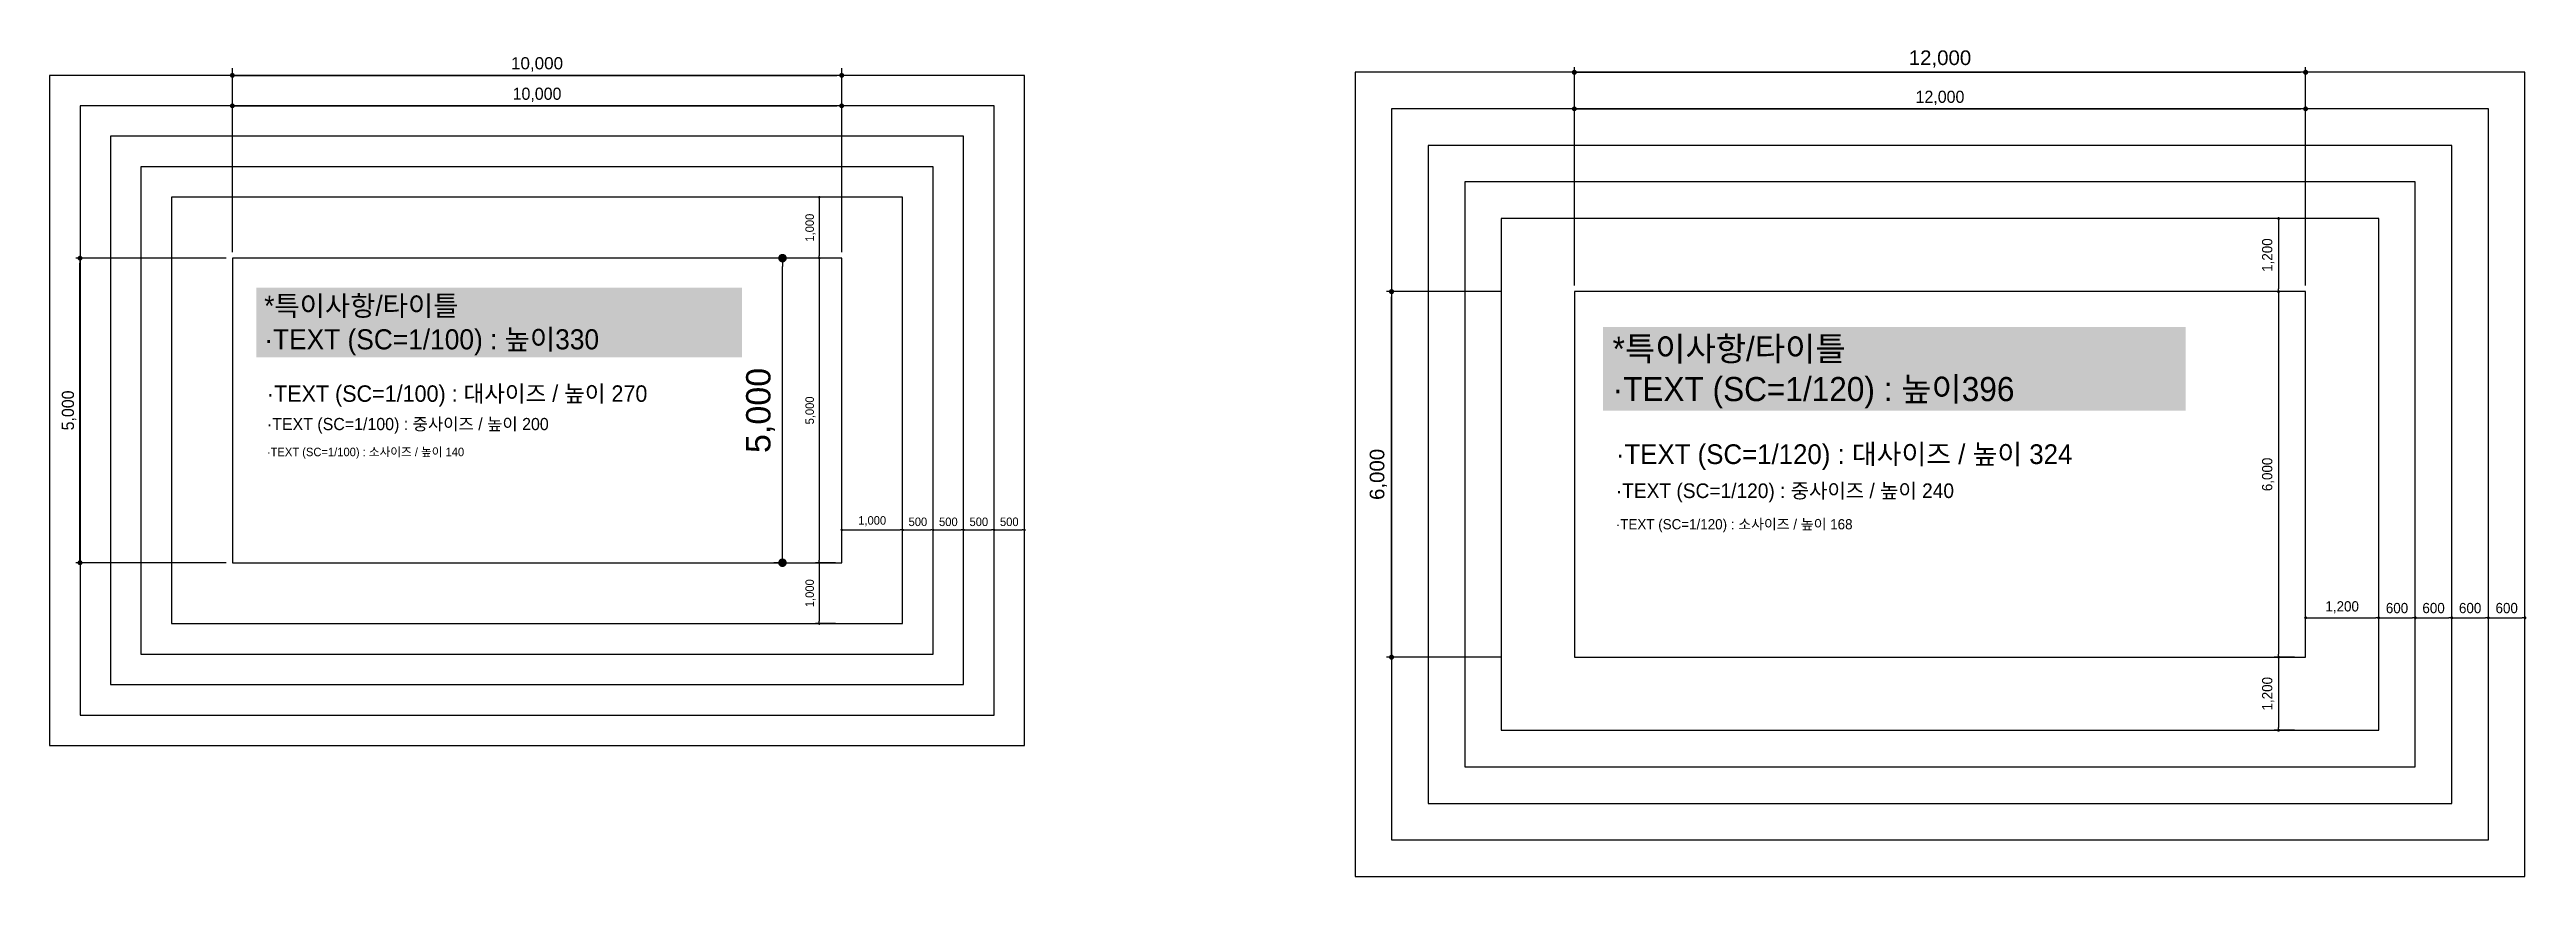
# Model space of a CAD drawing. Header units: millimetres. Extents: x -223175 to 287756, y -120611 to 352956.
# Drawn here: x -203270 to -162623, y -68639 to -55065 of the extents above; entities that cross this region are included whole.
import ezdxf
from ezdxf.enums import TextEntityAlignment as Align

# ---------------------------------------------------------------- set-up
doc = ezdxf.new("R2010")
doc.units = ezdxf.units.MM
doc.header["$LTSCALE"] = 50
doc.header["$PDMODE"] = 35
doc.layers.get('DEFPOINTS').update_dxf_attribs({"color": 108})
for name, color, linetype in [('1_ 설계변경(예정작업) 240', 240, 'Continuous'), ('EL_TEXT', 4, 'Continuous'), ('I-DIM', 255, 'Continuous')]:
    doc.layers.add(name, color=color, linetype=linetype)
doc.layers.add('Defpoint_ Grid Line_ 108', color=108, linetype='Continuous', plot=False)
doc.styles.add('HY울릉도L', font='HY울릉도l.ttf')
doc.styles.get("Standard").update_dxf_attribs({"font": 'arial.ttf'})
doc.dimstyles.new('YI_DIM_100 건축', dxfattribs={"dimscale": 100, "dimtxt": 2, "dimasz": 0.8, "dimexe": 1.2, "dimexo": 10, "dimgap": 0.6, "dimtad": 1, "dimdec": 0, "dimzin": 0, "dimdsep": 46, "dimlunit": 6, "dimtxsty": 'Standard', "dimblk": 'DOT', "dimcen": 0.09, "dimdle": 1, "dimclrt": 7, "dimadec": 0, "dimazin": 0, "dimtfac": 1, "dimtdec": 0, "dimtix": 1, "dimtmove": 2, "dimatfit": 3, "dimldrblk": 'DOT', "dimfxl": 1, "dimtolj": 1, "dimtzin": 0, "dimarcsym": 0})
doc.dimstyles.new('YI_DIM_100 안목치수', dxfattribs={"dimscale": 100, "dimtxt": 2, "dimasz": 0.8, "dimexe": 0.7, "dimexo": 1, "dimgap": 0.6, "dimtad": 1, "dimdec": 0, "dimdsep": 46, "dimlunit": 6, "dimtxsty": 'HY울릉도L', "dimblk": 'DOT', "dimcen": 5, "dimdle": 1.5, "dimclrd": 14, "dimclre": 14, "dimclrt": 4, "dimadec": 0, "dimazin": 0, "dimtfac": 1, "dimtdec": 0, "dimtix": 1, "dimtmove": 2, "dimatfit": 3, "dimldrblk": 'DOT', "dimfxl": 1, "dimtolj": 1, "dimtzin": 0, "dimarcsym": 0})
doc.dimstyles.new('YI_DIM_100 최소치수', dxfattribs={"dimscale": 100, "dimtxt": 1.4, "dimasz": 0.4, "dimexe": 0.6, "dimexo": 1, "dimgap": 0.6, "dimtad": 1, "dimdec": 0, "dimdsep": 46, "dimlunit": 6, "dimtxsty": 'HY울릉도L', "dimblk": 'DOT', "dimcen": 5, "dimdle": 1.5, "dimclrd": 14, "dimclre": 14, "dimclrt": 4, "dimadec": 0, "dimazin": 0, "dimtfac": 1, "dimtdec": 0, "dimtix": 1, "dimtmove": 2, "dimatfit": 3, "dimldrblk": 'DOT', "dimfxl": 1, "dimtolj": 1, "dimtzin": 0, "dimarcsym": 0})
doc.dimstyles.new('YI_DIM_120 건축', dxfattribs={"dimscale": 120, "dimtxt": 2, "dimasz": 0.7, "dimexe": 0.7, "dimexo": 10, "dimgap": 0.6, "dimtad": 1, "dimdec": 0, "dimzin": 0, "dimdsep": 46, "dimlunit": 6, "dimtxsty": 'Standard', "dimblk": 'DOT', "dimcen": 0.09, "dimdle": 1, "dimclrd": 7, "dimclre": 7, "dimclrt": 3, "dimadec": 4, "dimazin": 0, "dimtfac": 1, "dimtdec": 0, "dimtix": 1, "dimtmove": 2, "dimatfit": 3, "dimldrblk": 'DOT', "dimfxl": 1, "dimtolj": 1, "dimtzin": 0, "dimarcsym": 0})
doc.dimstyles.new('YI_DIM_120 안목치수', dxfattribs={"dimscale": 120, "dimtxt": 2, "dimasz": 0.7, "dimexe": 0.7, "dimexo": 10, "dimgap": 0.6, "dimtad": 1, "dimdec": 0, "dimzin": 0, "dimdsep": 46, "dimlunit": 6, "dimtxsty": 'Standard', "dimblk": 'DOT', "dimcen": 0.09, "dimdle": 1, "dimclrd": 7, "dimclre": 7, "dimclrt": 3, "dimadec": 0, "dimazin": 0, "dimtfac": 1, "dimtdec": 0, "dimtix": 1, "dimtmove": 2, "dimatfit": 3, "dimldrblk": 'DOT', "dimfxl": 1, "dimtolj": 1, "dimtzin": 0, "dimarcsym": 0})
doc.dimstyles.new('YI_DIM_120 최소치수', dxfattribs={"dimscale": 120, "dimtxt": 1.4, "dimasz": 0.4, "dimexe": 0.6, "dimexo": 1.5, "dimgap": 0.6, "dimtad": 1, "dimdec": 0, "dimdsep": 46, "dimlunit": 6, "dimtxsty": 'HY울릉도L', "dimblk": 'DOT', "dimcen": 5, "dimdle": 1.5, "dimclrd": 14, "dimclre": 14, "dimclrt": 7, "dimadec": 0, "dimazin": 0, "dimtfac": 1, "dimtdec": 0, "dimtix": 1, "dimtmove": 2, "dimatfit": 3, "dimldrblk": 'DOT', "dimfxl": 1, "dimtolj": 1, "dimtzin": 0, "dimarcsym": 0})
doc.dimstyles.new('YI_DIM_200 내부치수', dxfattribs={"dimscale": 200, "dimtxt": 2, "dimasz": 0.7, "dimexe": 0.7, "dimexo": 5, "dimgap": 0.6, "dimtad": 1, "dimdec": 0, "dimzin": 0, "dimdsep": 46, "dimlunit": 6, "dimtxsty": 'Standard', "dimblk": 'DOT', "dimcen": 0.09, "dimdle": 1, "dimclrd": 256, "dimclre": 256, "dimclrt": 3, "dimadec": 0, "dimazin": 0, "dimtfac": 1, "dimtdec": 0, "dimtix": 1, "dimtmove": 2, "dimatfit": 3, "dimldrblk": 'DOT', "dimfxl": 1, "dimtolj": 1, "dimtzin": 0, "dimarcsym": 0})

msp = doc.modelspace()

# ---------------------------------------------------------------- texts
at = {"layer": '1_ 설계변경(예정작업) 240', "color": 7, "attachment_point": 4, "style": 'HY울릉도L', "bg_fill": 1, "box_fill_scale": 1.4, "bg_fill_color": 8, "bg_fill_transparency": 11079682}
for s, insert, char_height, width in [('\\A1;*특이사항/타이틀\\P·TEXT (SC=1/100) : 높이330', (-199746.7988, -59596.3388), 330, 7706.237423), ('\\A1;*특이사항/타이틀\\P·TEXT (SC=1/120) : 높이396', (-177618.9644, -60367.8438), 396, 9247.484907)]:
    msp.add_mtext(s, dxfattribs=dict(at, insert=insert, char_height=char_height, width=width))
at = {"layer": 'EL_TEXT', "ltscale": 0.5, "style": 'HY울릉도L'}
for s, height, p in [('·TEXT (SC=1/100) : 대사이즈 / 높이 270', 270, (-199703.1409, -60712.3993, 0)), ('·TEXT (SC=1/100) : 중사이즈 / 높이 200', 200, (-199703.1409, -61212.3993, 0)), ('·TEXT (SC=1/100) : 소사이즈 / 높이 140', 140, (-199703.1409, -61670.7511, 0)), ('·TEXT (SC=1/120) : 대사이즈 / 높이 324', 324, (-177566.5748, -61707.1164, 0)), ('·TEXT (SC=1/120) : 중사이즈 / 높이 240', 240, (-177566.5748, -62307.1164, 0)), ('·TEXT (SC=1/120) : 소사이즈 / 높이 168', 168, (-177566.5748, -62857.1386, 0))]:
    msp.add_text(s, height=height, dxfattribs=at).set_placement(p, align=Align.MIDDLE_LEFT)

# ---------------------------------------------------------------- blocks, each defined once
blk = doc.blocks.new('_Dot')
at = {"color": 0, "linetype": 'ByBlock', "lineweight": -2}
blk.add_line((-0.5, 0), (-1, 0), dxfattribs=at)
at = {"color": 0, "linetype": 'ByBlock', "const_width": 0.5}
blk.add_lwpolyline([(-0.25, 0, 1), (0.25, 0, 1)], format="xyb", close=True, dxfattribs=at)
blk = doc.blocks.new('*D1374')
at = {"layer": 'DEFPOINTS', "color": 0}
for p in [(-202770, -58489), (-200270, -58489), (-200270, -63489)]:
    blk.add_point(p, dxfattribs=at)
at = {"layer": 'I-DIM', "color": 14, "lineweight": -2}
for p, q in [((-200370, -58489), (-202840, -58489)), ((-202770, -63409), (-202770, -58569)), ((-200370, -63489), (-202840, -63489))]:
    blk.add_line(p, q, dxfattribs=at)
at = {"layer": 'I-DIM', "color": 14, "linetype": 'ByBlock', "lineweight": -2, "xscale": 80, "yscale": 80, "zscale": 80}
for p, rotation in [((-202770, -58489), 90), ((-202770, -63489), 270)]:
    blk.add_blockref('_Dot', p, dxfattribs=dict(at, rotation=rotation))
at = {"layer": 'I-DIM', "color": 4, "insert": (-202950, -60989), "char_height": 200, "attachment_point": 5, "rotation": 90, "style": 'HY울릉도L'}
blk.add_mtext('\\A1;5,000', dxfattribs=at)
blk = doc.blocks.new('*D1375')
at = {"layer": 'DEFPOINTS', "color": 0}
for p in [(-190270, -55489), (-200270, -58489), (-190270, -58489)]:
    blk.add_point(p, dxfattribs=at)
at = {"layer": 'I-DIM', "color": 0, "lineweight": -2}
for p, q in [((-200270, -57489), (-200270, -55369)), ((-200190, -55489), (-190350, -55489)), ((-190270, -57489), (-190270, -55369))]:
    blk.add_line(p, q, dxfattribs=at)
at = {"layer": 'I-DIM', "color": 0, "linetype": 'ByBlock', "lineweight": -2, "xscale": 80, "yscale": 80, "zscale": 80, "rotation": 180}
blk.add_blockref('_Dot', (-200270, -55489), dxfattribs=at)
at = {"layer": 'I-DIM', "color": 0, "linetype": 'ByBlock', "lineweight": -2, "xscale": 80, "yscale": 80, "zscale": 80}
blk.add_blockref('_Dot', (-190270, -55489), dxfattribs=at)
at = {"layer": 'I-DIM', "color": 7, "insert": (-195270, -55309), "char_height": 200, "attachment_point": 5}
blk.add_mtext('\\A1;10,000', dxfattribs=at)
blk = doc.blocks.new('*D1376')
at = {"layer": 'DEFPOINTS', "color": 0}
for p in [(-190270, -57489), (-190639, -58489), (-190270, -58489)]:
    blk.add_point(p, dxfattribs=at)
at = {"layer": 'I-DIM', "color": 14, "lineweight": -2}
for p, q in [((-190370, -57489), (-190699, -57489)), ((-190639, -57529), (-190639, -58449)), ((-190370, -58489), (-190699, -58489))]:
    blk.add_line(p, q, dxfattribs=at)
at = {"layer": 'I-DIM', "color": 14, "linetype": 'ByBlock', "lineweight": -2, "xscale": 40, "yscale": 40, "zscale": 40}
for p, rotation in [((-190639, -57489), 90), ((-190639, -58489), 270)]:
    blk.add_blockref('_Dot', p, dxfattribs=dict(at, rotation=rotation))
at = {"layer": 'I-DIM', "color": 4, "insert": (-190783, -57989), "char_height": 140, "attachment_point": 5, "rotation": 90, "style": 'HY울릉도L'}
blk.add_mtext('\\A1;1,000', dxfattribs=at)
blk = doc.blocks.new('*D1377')
at = {"layer": 'DEFPOINTS', "color": 0}
for p in [(-190270, -58489), (-190639, -63489), (-190270, -63489)]:
    blk.add_point(p, dxfattribs=at)
at = {"layer": 'I-DIM', "color": 14, "lineweight": -2}
for p, q in [((-190370, -58489), (-190699, -58489)), ((-190639, -58529), (-190639, -63449)), ((-190370, -63489), (-190699, -63489))]:
    blk.add_line(p, q, dxfattribs=at)
at = {"layer": 'I-DIM', "color": 14, "linetype": 'ByBlock', "lineweight": -2, "xscale": 40, "yscale": 40, "zscale": 40}
for p, rotation in [((-190639, -58489), 90), ((-190639, -63489), 270)]:
    blk.add_blockref('_Dot', p, dxfattribs=dict(at, rotation=rotation))
at = {"layer": 'I-DIM', "color": 4, "insert": (-190783, -60989), "char_height": 140, "attachment_point": 5, "rotation": 90, "style": 'HY울릉도L'}
blk.add_mtext('\\A1;5,000', dxfattribs=at)
blk = doc.blocks.new('*D1378')
at = {"layer": 'DEFPOINTS', "color": 0}
for p in [(-190270, -63489), (-190639, -64489), (-190270, -64489)]:
    blk.add_point(p, dxfattribs=at)
at = {"layer": 'I-DIM', "color": 14, "lineweight": -2}
for p, q in [((-190370, -63489), (-190699, -63489)), ((-190639, -63529), (-190639, -64449)), ((-190370, -64489), (-190699, -64489))]:
    blk.add_line(p, q, dxfattribs=at)
at = {"layer": 'I-DIM', "color": 14, "linetype": 'ByBlock', "lineweight": -2, "xscale": 40, "yscale": 40, "zscale": 40}
for p, rotation in [((-190639, -63489), 90), ((-190639, -64489), 270)]:
    blk.add_blockref('_Dot', p, dxfattribs=dict(at, rotation=rotation))
at = {"layer": 'I-DIM', "color": 4, "insert": (-190783, -63989), "char_height": 140, "attachment_point": 5, "rotation": 90, "style": 'HY울릉도L'}
blk.add_mtext('\\A1;1,000', dxfattribs=at)
blk = doc.blocks.new('*D1379')
at = {"layer": 'DEFPOINTS', "color": 0}
for p in [(-189270, -62951), (-190270, -63489), (-189270, -63489)]:
    blk.add_point(p, dxfattribs=at)
at = {"layer": 'I-DIM', "color": 14, "lineweight": -2}
for p, q in [((-190270, -63389), (-190270, -62891)), ((-190230, -62951), (-189310, -62951)), ((-189270, -63389), (-189270, -62891))]:
    blk.add_line(p, q, dxfattribs=at)
at = {"layer": 'I-DIM', "color": 14, "linetype": 'ByBlock', "lineweight": -2, "xscale": 40, "yscale": 40, "zscale": 40, "rotation": 180}
blk.add_blockref('_Dot', (-190270, -62951), dxfattribs=at)
at = {"layer": 'I-DIM', "color": 14, "linetype": 'ByBlock', "lineweight": -2, "xscale": 40, "yscale": 40, "zscale": 40}
blk.add_blockref('_Dot', (-189270, -62951), dxfattribs=at)
at = {"layer": 'I-DIM', "color": 4, "insert": (-189770, -62807), "char_height": 140, "attachment_point": 5, "style": 'HY울릉도L'}
blk.add_mtext('\\A1;1,000', dxfattribs=at)
blk = doc.blocks.new('*D1380')
at = {"layer": 'DEFPOINTS', "color": 0}
for p in [(-188770, -62951), (-189270, -63489), (-188770, -63489)]:
    blk.add_point(p, dxfattribs=at)
at = {"layer": 'I-DIM', "color": 14, "lineweight": -2}
for p, q in [((-189270, -63389), (-189270, -62891)), ((-189230, -62951), (-188810, -62951)), ((-188770, -63389), (-188770, -62891))]:
    blk.add_line(p, q, dxfattribs=at)
at = {"layer": 'I-DIM', "color": 14, "linetype": 'ByBlock', "lineweight": -2, "xscale": 40, "yscale": 40, "zscale": 40, "rotation": 180}
blk.add_blockref('_Dot', (-189270, -62951), dxfattribs=at)
at = {"layer": 'I-DIM', "color": 14, "linetype": 'ByBlock', "lineweight": -2, "xscale": 40, "yscale": 40, "zscale": 40}
blk.add_blockref('_Dot', (-188770, -62951), dxfattribs=at)
at = {"layer": 'I-DIM', "color": 4, "insert": (-189020, -62818), "char_height": 140, "attachment_point": 5, "style": 'HY울릉도L'}
blk.add_mtext('\\A1;500', dxfattribs=at)
blk = doc.blocks.new('*D1381')
at = {"layer": 'DEFPOINTS', "color": 0}
for p in [(-188270, -62951), (-188770, -63489), (-188270, -63489)]:
    blk.add_point(p, dxfattribs=at)
at = {"layer": 'I-DIM', "color": 14, "lineweight": -2}
for p, q in [((-188770, -63389), (-188770, -62891)), ((-188730, -62951), (-188310, -62951)), ((-188270, -63389), (-188270, -62891))]:
    blk.add_line(p, q, dxfattribs=at)
at = {"layer": 'I-DIM', "color": 14, "linetype": 'ByBlock', "lineweight": -2, "xscale": 40, "yscale": 40, "zscale": 40, "rotation": 180}
blk.add_blockref('_Dot', (-188770, -62951), dxfattribs=at)
at = {"layer": 'I-DIM', "color": 14, "linetype": 'ByBlock', "lineweight": -2, "xscale": 40, "yscale": 40, "zscale": 40}
blk.add_blockref('_Dot', (-188270, -62951), dxfattribs=at)
at = {"layer": 'I-DIM', "color": 4, "insert": (-188520, -62818), "char_height": 140, "attachment_point": 5, "style": 'HY울릉도L'}
blk.add_mtext('\\A1;500', dxfattribs=at)
blk = doc.blocks.new('*D1382')
at = {"layer": 'DEFPOINTS', "color": 0}
for p in [(-187770, -62951), (-188270, -63489), (-187770, -63489)]:
    blk.add_point(p, dxfattribs=at)
at = {"layer": 'I-DIM', "color": 14, "lineweight": -2}
for p, q in [((-188270, -63389), (-188270, -62891)), ((-188230, -62951), (-187810, -62951)), ((-187770, -63389), (-187770, -62891))]:
    blk.add_line(p, q, dxfattribs=at)
at = {"layer": 'I-DIM', "color": 14, "linetype": 'ByBlock', "lineweight": -2, "xscale": 40, "yscale": 40, "zscale": 40, "rotation": 180}
blk.add_blockref('_Dot', (-188270, -62951), dxfattribs=at)
at = {"layer": 'I-DIM', "color": 14, "linetype": 'ByBlock', "lineweight": -2, "xscale": 40, "yscale": 40, "zscale": 40}
blk.add_blockref('_Dot', (-187770, -62951), dxfattribs=at)
at = {"layer": 'I-DIM', "color": 4, "insert": (-188020, -62818), "char_height": 140, "attachment_point": 5, "style": 'HY울릉도L'}
blk.add_mtext('\\A1;500', dxfattribs=at)
blk = doc.blocks.new('*D1383')
at = {"layer": 'DEFPOINTS', "color": 0}
for p in [(-190270, -55989), (-200270, -58489), (-190270, -58489)]:
    blk.add_point(p, dxfattribs=at)
at = {"layer": 'I-DIM', "color": 14, "lineweight": -2}
for p, q in [((-200270, -58389), (-200270, -55919)), ((-200190, -55989), (-190350, -55989)), ((-190270, -58389), (-190270, -55919))]:
    blk.add_line(p, q, dxfattribs=at)
at = {"layer": 'I-DIM', "color": 14, "linetype": 'ByBlock', "lineweight": -2, "xscale": 80, "yscale": 80, "zscale": 80, "rotation": 180}
blk.add_blockref('_Dot', (-200270, -55989), dxfattribs=at)
at = {"layer": 'I-DIM', "color": 14, "linetype": 'ByBlock', "lineweight": -2, "xscale": 80, "yscale": 80, "zscale": 80}
blk.add_blockref('_Dot', (-190270, -55989), dxfattribs=at)
at = {"layer": 'I-DIM', "color": 4, "insert": (-195270, -55809), "char_height": 200, "attachment_point": 5, "style": 'HY울릉도L'}
blk.add_mtext('\\A1;10,000', dxfattribs=at)
blk = doc.blocks.new('*D1384')
at = {"layer": 'DEFPOINTS', "color": 0}
for p in [(-191242, -58489), (-190270, -58489), (-190270, -63489)]:
    blk.add_point(p, dxfattribs=at)
at = {"layer": 'I-DIM', "lineweight": -2}
for p, q in [((-191270, -58489), (-191382, -58489)), ((-191242, -63349), (-191242, -58629)), ((-191270, -63489), (-191382, -63489))]:
    blk.add_line(p, q, dxfattribs=at)
at = {"layer": 'I-DIM', "linetype": 'ByBlock', "lineweight": -2, "xscale": 140, "yscale": 140, "zscale": 140}
for p, rotation in [((-191242, -58489), 90), ((-191242, -63489), 270)]:
    blk.add_blockref('_Dot', p, dxfattribs=dict(at, rotation=rotation))
at = {"layer": 'I-DIM', "color": 3, "insert": (-191602, -60989), "char_height": 400, "attachment_point": 5, "rotation": 90}
blk.add_mtext('\\A1;5,000', dxfattribs=at)
blk = doc.blocks.new('*D1402')
at = {"layer": 'DEFPOINTS', "color": 0}
for p in [(-187270, -62951), (-187770, -63489), (-187270, -63489)]:
    blk.add_point(p, dxfattribs=at)
at = {"layer": 'I-DIM', "color": 14, "lineweight": -2}
for p, q in [((-187770, -63389), (-187770, -62891)), ((-187730, -62951), (-187310, -62951)), ((-187270, -63389), (-187270, -62891))]:
    blk.add_line(p, q, dxfattribs=at)
at = {"layer": 'I-DIM', "color": 14, "linetype": 'ByBlock', "lineweight": -2, "xscale": 40, "yscale": 40, "zscale": 40, "rotation": 180}
blk.add_blockref('_Dot', (-187770, -62951), dxfattribs=at)
at = {"layer": 'I-DIM', "color": 14, "linetype": 'ByBlock', "lineweight": -2, "xscale": 40, "yscale": 40, "zscale": 40}
blk.add_blockref('_Dot', (-187270, -62951), dxfattribs=at)
at = {"layer": 'I-DIM', "color": 4, "insert": (-187520, -62818), "char_height": 140, "attachment_point": 5, "style": 'HY울릉도L'}
blk.add_mtext('\\A1;500', dxfattribs=at)
blk = doc.blocks.new('*D1433')
at = {"layer": 'DEFPOINTS', "color": 0}
for p in [(-181247, -59039), (-178247, -59039), (-178247, -65039)]:
    blk.add_point(p, dxfattribs=at)
at = {"layer": 'I-DIM', "color": 7, "lineweight": -2}
for p, q in [((-179447, -59039), (-181331, -59039)), ((-181247, -64955), (-181247, -59123)), ((-179447, -65039), (-181331, -65039))]:
    blk.add_line(p, q, dxfattribs=at)
at = {"layer": 'I-DIM', "color": 7, "linetype": 'ByBlock', "lineweight": -2, "xscale": 84, "yscale": 84, "zscale": 84}
for p, rotation in [((-181247, -59039), 90), ((-181247, -65039), 270)]:
    blk.add_blockref('_Dot', p, dxfattribs=dict(at, rotation=rotation))
at = {"layer": 'I-DIM', "color": 3, "insert": (-181463, -62039), "char_height": 240, "attachment_point": 5, "rotation": 90}
blk.add_mtext('\\A1;6,000', dxfattribs=at)
blk = doc.blocks.new('*D1434')
at = {"layer": 'DEFPOINTS', "color": 0}
for p in [(-166247, -55439), (-178247, -59039), (-166247, -59039)]:
    blk.add_point(p, dxfattribs=at)
at = {"layer": 'I-DIM', "color": 7, "lineweight": -2}
for p, q in [((-178247, -57839), (-178247, -55355)), ((-178163, -55439), (-166331, -55439)), ((-166247, -57839), (-166247, -55355))]:
    blk.add_line(p, q, dxfattribs=at)
at = {"layer": 'I-DIM', "color": 7, "linetype": 'ByBlock', "lineweight": -2, "xscale": 84, "yscale": 84, "zscale": 84, "rotation": 180}
blk.add_blockref('_Dot', (-178247, -55439), dxfattribs=at)
at = {"layer": 'I-DIM', "color": 7, "linetype": 'ByBlock', "lineweight": -2, "xscale": 84, "yscale": 84, "zscale": 84}
blk.add_blockref('_Dot', (-166247, -55439), dxfattribs=at)
at = {"layer": 'I-DIM', "color": 3, "insert": (-172247, -55222), "char_height": 240, "attachment_point": 5}
blk.add_mtext('\\A1;12,000', dxfattribs=at)
blk = doc.blocks.new('*D1435')
at = {"layer": 'DEFPOINTS', "color": 0}
for p in [(-166247, -57839), (-166690, -59039), (-166247, -59039)]:
    blk.add_point(p, dxfattribs=at)
at = {"layer": 'I-DIM', "color": 14, "lineweight": -2}
for p, q in [((-166427, -57839), (-166762, -57839)), ((-166690, -57887), (-166690, -58991)), ((-166427, -59039), (-166762, -59039))]:
    blk.add_line(p, q, dxfattribs=at)
at = {"layer": 'I-DIM', "color": 14, "linetype": 'ByBlock', "lineweight": -2, "xscale": 48, "yscale": 48, "zscale": 48}
for p, rotation in [((-166690, -57839), 90), ((-166690, -59039), 270)]:
    blk.add_blockref('_Dot', p, dxfattribs=dict(at, rotation=rotation))
at = {"layer": 'I-DIM', "color": 7, "insert": (-166862, -58439), "char_height": 168, "attachment_point": 5, "rotation": 90, "style": 'HY울릉도L'}
blk.add_mtext('\\A1;1,200', dxfattribs=at)
blk = doc.blocks.new('*D1436')
at = {"layer": 'DEFPOINTS', "color": 0}
for p in [(-166247, -59039), (-166690, -65039), (-166247, -65039)]:
    blk.add_point(p, dxfattribs=at)
at = {"layer": 'I-DIM', "color": 14, "lineweight": -2}
for p, q in [((-166427, -59039), (-166762, -59039)), ((-166690, -59087), (-166690, -64991)), ((-166427, -65039), (-166762, -65039))]:
    blk.add_line(p, q, dxfattribs=at)
at = {"layer": 'I-DIM', "color": 14, "linetype": 'ByBlock', "lineweight": -2, "xscale": 48, "yscale": 48, "zscale": 48}
for p, rotation in [((-166690, -59039), 90), ((-166690, -65039), 270)]:
    blk.add_blockref('_Dot', p, dxfattribs=dict(at, rotation=rotation))
at = {"layer": 'I-DIM', "color": 7, "insert": (-166862, -62039), "char_height": 168, "attachment_point": 5, "rotation": 90, "style": 'HY울릉도L'}
blk.add_mtext('\\A1;6,000', dxfattribs=at)
blk = doc.blocks.new('*D1437')
at = {"layer": 'DEFPOINTS', "color": 0}
for p in [(-166247, -65039), (-166690, -66239), (-166247, -66239)]:
    blk.add_point(p, dxfattribs=at)
at = {"layer": 'I-DIM', "color": 14, "lineweight": -2}
for p, q in [((-166427, -65039), (-166762, -65039)), ((-166690, -65087), (-166690, -66191)), ((-166427, -66239), (-166762, -66239))]:
    blk.add_line(p, q, dxfattribs=at)
at = {"layer": 'I-DIM', "color": 14, "linetype": 'ByBlock', "lineweight": -2, "xscale": 48, "yscale": 48, "zscale": 48}
for p, rotation in [((-166690, -65039), 90), ((-166690, -66239), 270)]:
    blk.add_blockref('_Dot', p, dxfattribs=dict(at, rotation=rotation))
at = {"layer": 'I-DIM', "color": 7, "insert": (-166862, -65639), "char_height": 168, "attachment_point": 5, "rotation": 90, "style": 'HY울릉도L'}
blk.add_mtext('\\A1;1,200', dxfattribs=at)
blk = doc.blocks.new('*D1438')
at = {"layer": 'DEFPOINTS', "color": 0}
for p in [(-165047, -64393), (-166247, -65039), (-165047, -65039)]:
    blk.add_point(p, dxfattribs=at)
at = {"layer": 'I-DIM', "color": 14, "lineweight": -2}
for p, q in [((-166247, -64859), (-166247, -64321)), ((-166199, -64393), (-165095, -64393)), ((-165047, -64859), (-165047, -64321))]:
    blk.add_line(p, q, dxfattribs=at)
at = {"layer": 'I-DIM', "color": 14, "linetype": 'ByBlock', "lineweight": -2, "xscale": 48, "yscale": 48, "zscale": 48, "rotation": 180}
blk.add_blockref('_Dot', (-166247, -64393), dxfattribs=at)
at = {"layer": 'I-DIM', "color": 14, "linetype": 'ByBlock', "lineweight": -2, "xscale": 48, "yscale": 48, "zscale": 48}
blk.add_blockref('_Dot', (-165047, -64393), dxfattribs=at)
at = {"layer": 'I-DIM', "color": 7, "insert": (-165647, -64220), "char_height": 168, "attachment_point": 5, "style": 'HY울릉도L'}
blk.add_mtext('\\A1;1,200', dxfattribs=at)
blk = doc.blocks.new('*D1439')
at = {"layer": 'DEFPOINTS', "color": 0}
for p in [(-164447, -64393), (-165047, -65039), (-164447, -65039)]:
    blk.add_point(p, dxfattribs=at)
at = {"layer": 'I-DIM', "color": 14, "lineweight": -2}
for p, q in [((-165047, -64859), (-165047, -64321)), ((-164999, -64393), (-164495, -64393)), ((-164447, -64859), (-164447, -64321))]:
    blk.add_line(p, q, dxfattribs=at)
at = {"layer": 'I-DIM', "color": 14, "linetype": 'ByBlock', "lineweight": -2, "xscale": 48, "yscale": 48, "zscale": 48, "rotation": 180}
blk.add_blockref('_Dot', (-165047, -64393), dxfattribs=at)
at = {"layer": 'I-DIM', "color": 14, "linetype": 'ByBlock', "lineweight": -2, "xscale": 48, "yscale": 48, "zscale": 48}
blk.add_blockref('_Dot', (-164447, -64393), dxfattribs=at)
at = {"layer": 'I-DIM', "color": 7, "insert": (-164747, -64234), "char_height": 168, "attachment_point": 5, "style": 'HY울릉도L'}
blk.add_mtext('\\A1;600', dxfattribs=at)
blk = doc.blocks.new('*D1440')
at = {"layer": 'DEFPOINTS', "color": 0}
for p in [(-166247, -56039), (-178247, -59039), (-166247, -59039)]:
    blk.add_point(p, dxfattribs=at)
at = {"layer": 'I-DIM', "color": 14, "lineweight": -2}
for p, q in [((-178247, -58939), (-178247, -55969)), ((-178167, -56039), (-166327, -56039)), ((-166247, -58939), (-166247, -55969))]:
    blk.add_line(p, q, dxfattribs=at)
at = {"layer": 'I-DIM', "color": 14, "linetype": 'ByBlock', "lineweight": -2, "xscale": 80, "yscale": 80, "zscale": 80, "rotation": 180}
blk.add_blockref('_Dot', (-178247, -56039), dxfattribs=at)
at = {"layer": 'I-DIM', "color": 14, "linetype": 'ByBlock', "lineweight": -2, "xscale": 80, "yscale": 80, "zscale": 80}
blk.add_blockref('_Dot', (-166247, -56039), dxfattribs=at)
at = {"layer": 'I-DIM', "color": 4, "insert": (-172247, -55859), "char_height": 200, "attachment_point": 5, "style": 'HY울릉도L'}
blk.add_mtext('\\A1;12,000', dxfattribs=at)
blk = doc.blocks.new('*D1441')
at = {"layer": 'DEFPOINTS', "color": 0}
for p in [(-163247, -64393), (-163847, -65039), (-163247, -65039)]:
    blk.add_point(p, dxfattribs=at)
at = {"layer": 'I-DIM', "color": 14, "lineweight": -2}
for p, q in [((-163847, -64859), (-163847, -64321)), ((-163799, -64393), (-163295, -64393)), ((-163247, -64859), (-163247, -64321))]:
    blk.add_line(p, q, dxfattribs=at)
at = {"layer": 'I-DIM', "color": 14, "linetype": 'ByBlock', "lineweight": -2, "xscale": 48, "yscale": 48, "zscale": 48, "rotation": 180}
blk.add_blockref('_Dot', (-163847, -64393), dxfattribs=at)
at = {"layer": 'I-DIM', "color": 14, "linetype": 'ByBlock', "lineweight": -2, "xscale": 48, "yscale": 48, "zscale": 48}
blk.add_blockref('_Dot', (-163247, -64393), dxfattribs=at)
at = {"layer": 'I-DIM', "color": 7, "insert": (-163547, -64234), "char_height": 168, "attachment_point": 5, "style": 'HY울릉도L'}
blk.add_mtext('\\A1;600', dxfattribs=at)
blk = doc.blocks.new('*D1442')
at = {"layer": 'DEFPOINTS', "color": 0}
for p in [(-163847, -64393), (-164447, -65039), (-163847, -65039)]:
    blk.add_point(p, dxfattribs=at)
at = {"layer": 'I-DIM', "color": 14, "lineweight": -2}
for p, q in [((-164447, -64859), (-164447, -64321)), ((-164399, -64393), (-163895, -64393)), ((-163847, -64859), (-163847, -64321))]:
    blk.add_line(p, q, dxfattribs=at)
at = {"layer": 'I-DIM', "color": 14, "linetype": 'ByBlock', "lineweight": -2, "xscale": 48, "yscale": 48, "zscale": 48, "rotation": 180}
blk.add_blockref('_Dot', (-164447, -64393), dxfattribs=at)
at = {"layer": 'I-DIM', "color": 14, "linetype": 'ByBlock', "lineweight": -2, "xscale": 48, "yscale": 48, "zscale": 48}
blk.add_blockref('_Dot', (-163847, -64393), dxfattribs=at)
at = {"layer": 'I-DIM', "color": 7, "insert": (-164147, -64234), "char_height": 168, "attachment_point": 5, "style": 'HY울릉도L'}
blk.add_mtext('\\A1;600', dxfattribs=at)
blk = doc.blocks.new('*D1443')
at = {"layer": 'DEFPOINTS', "color": 0}
for p in [(-162647, -64393), (-163247, -65039), (-162647, -65039)]:
    blk.add_point(p, dxfattribs=at)
at = {"layer": 'I-DIM', "color": 14, "lineweight": -2}
for p, q in [((-163247, -64859), (-163247, -64321)), ((-163199, -64393), (-162695, -64393)), ((-162647, -64859), (-162647, -64321))]:
    blk.add_line(p, q, dxfattribs=at)
at = {"layer": 'I-DIM', "color": 14, "linetype": 'ByBlock', "lineweight": -2, "xscale": 48, "yscale": 48, "zscale": 48, "rotation": 180}
blk.add_blockref('_Dot', (-163247, -64393), dxfattribs=at)
at = {"layer": 'I-DIM', "color": 14, "linetype": 'ByBlock', "lineweight": -2, "xscale": 48, "yscale": 48, "zscale": 48}
blk.add_blockref('_Dot', (-162647, -64393), dxfattribs=at)
at = {"layer": 'I-DIM', "color": 7, "insert": (-162947, -64234), "char_height": 168, "attachment_point": 5, "style": 'HY울릉도L'}
blk.add_mtext('\\A1;600', dxfattribs=at)

# ---------------------------------------------------------------- dimensions: what is measured, and where the dimension line sits
at = {"layer": 'I-DIM'}
for base, p1, p2, dimstyle, picture, middle in [((-190269.8478, -55488.7162), (-200269.8478, -58488.7162), (-190269.8478, -58488.7162), 'YI_DIM_100 건축', '*D1375', (-195269.8478, -55308.5252)), ((-166246.6232, -55438.6968), (-178246.6232, -59038.6968), (-166246.6232, -59038.6968), 'YI_DIM_120 건축', '*D1434', (-172246.6232, -55222.4676)), ((-190269.8478, -55988.7162), (-200269.8478, -58488.7162), (-190269.8478, -58488.7162), 'YI_DIM_100 안목치수', '*D1383', (-195269.8478, -55808.9062)), ((-166246.6232, -56038.6968), (-178246.6232, -59038.6968), (-166246.6232, -59038.6968), 'YI_DIM_100 안목치수', '*D1440', (-172246.6232, -55858.8867)), ((-189269.8478, -62950.7225), (-190269.8478, -63488.7162), (-189269.8478, -63488.7162), 'YI_DIM_100 최소치수', '*D1379', (-189769.8478, -62806.8554)), ((-188769.8478, -62950.7225), (-189269.8478, -63488.7162), (-188769.8478, -63488.7162), 'YI_DIM_100 최소치수', '*D1380', (-189019.8478, -62817.6831)), ((-188269.8478, -62950.7225), (-188769.8478, -63488.7162), (-188269.8478, -63488.7162), 'YI_DIM_100 최소치수', '*D1381', (-188519.8478, -62817.6831)), ((-187769.8478, -62950.7225), (-188269.8478, -63488.7162), (-187769.8478, -63488.7162), 'YI_DIM_100 최소치수', '*D1382', (-188019.8478, -62817.6831)), ((-187269.8478, -62950.7225), (-187769.8478, -63488.7162), (-187269.8478, -63488.7162), 'YI_DIM_100 최소치수', '*D1402', (-187519.8478, -62817.6831)), ((-165046.6232, -64393.1043), (-166246.6232, -65038.6968), (-165046.6232, -65038.6968), 'YI_DIM_120 최소치수', '*D1438', (-165646.6232, -64220.4638)), ((-164446.6232, -64393.1043), (-165046.6232, -65038.6968), (-164446.6232, -65038.6968), 'YI_DIM_120 최소치수', '*D1439', (-164746.6232, -64233.571)), ((-163846.6232, -64393.1043), (-164446.6232, -65038.6968), (-163846.6232, -65038.6968), 'YI_DIM_120 최소치수', '*D1442', (-164146.6232, -64233.571)), ((-163246.6232, -64393.1043), (-163846.6232, -65038.6968), (-163246.6232, -65038.6968), 'YI_DIM_120 최소치수', '*D1441', (-163546.6232, -64233.571)), ((-162646.6232, -64393.1043), (-163246.6232, -65038.6968), (-162646.6232, -65038.6968), 'YI_DIM_120 최소치수', '*D1443', (-162946.6232, -64233.571))]:
    dim = msp.add_linear_dim(base=base, p1=p1, p2=p2, dimstyle=dimstyle, dxfattribs=at)
    dim.commit()
    dim.dimension.update_dxf_attribs({"geometry": picture, "text_midpoint": middle})
for base, p1, p2, dimstyle, picture, middle in [((-190638.9343, -58488.7162), (-190269.8478, -57488.7162), (-190269.8478, -58488.7162), 'YI_DIM_100 최소치수', '*D1376', (-190782.8013, -57988.7162)), ((-166689.5269, -59038.6968), (-166246.6232, -57838.6968), (-166246.6232, -59038.6968), 'YI_DIM_120 최소치수', '*D1435', (-166862.1673, -58438.6968)), ((-202769.8478, -58488.7162), (-200269.8478, -63488.7162), (-200269.8478, -58488.7162), 'YI_DIM_100 안목치수', '*D1374', (-202949.6579, -60988.7162)), ((-191241.5059, -58488.7162), (-190269.8478, -63488.7162), (-190269.8478, -58488.7162), 'YI_DIM_200 내부치수', '*D1384', (-191601.8879, -60988.7162)), ((-190638.9343, -63488.7162), (-190269.8478, -58488.7162), (-190269.8478, -63488.7162), 'YI_DIM_100 최소치수', '*D1377', (-190782.8013, -60988.7162)), ((-181246.6232, -59038.6968), (-178246.6232, -65038.6968), (-178246.6232, -59038.6968), 'YI_DIM_120 안목치수', '*D1433', (-181462.8524, -62038.6968)), ((-166689.5269, -65038.6968), (-166246.6232, -59038.6968), (-166246.6232, -65038.6968), 'YI_DIM_120 최소치수', '*D1436', (-166862.1673, -62038.6968)), ((-190638.9343, -64488.7162), (-190269.8478, -63488.7162), (-190269.8478, -64488.7162), 'YI_DIM_100 최소치수', '*D1378', (-190782.8013, -63988.7162)), ((-166689.5269, -66238.6968), (-166246.6232, -65038.6968), (-166246.6232, -66238.6968), 'YI_DIM_120 최소치수', '*D1437', (-166862.1673, -65638.6968))]:
    dim = msp.add_linear_dim(base=base, p1=p1, p2=p2, angle=90, dimstyle=dimstyle, dxfattribs=at)
    dim.commit()
    dim.dimension.update_dxf_attribs({"geometry": picture, "text_midpoint": middle})

# ---------------------------------------------------------------- linework, layer by layer
at = {"layer": 'Defpoint_ Grid Line_ 108'}
for points in [[(-187269.8478, -66488.7162), (-187269.8478, -55488.7162), (-203269.8478, -55488.7162), (-203269.8478, -66488.7162)], [(-162646.6232, -68638.6968), (-162646.6232, -55438.6968), (-181846.6232, -55438.6968), (-181846.6232, -68638.6968)], [(-187769.8478, -65988.7162), (-187769.8478, -55988.7162), (-202769.8478, -55988.7162), (-202769.8478, -65988.7162)], [(-163246.6232, -68038.6968), (-163246.6232, -56038.6968), (-181246.6232, -56038.6968), (-181246.6232, -68038.6968)], [(-188269.8478, -65488.7162), (-188269.8478, -56488.7162), (-202269.8478, -56488.7162), (-202269.8478, -65488.7162)], [(-163846.6232, -67438.6968), (-163846.6232, -56638.6968), (-180646.6232, -56638.6968), (-180646.6232, -67438.6968)], [(-188769.8478, -64988.7162), (-188769.8478, -56988.7162), (-201769.8478, -56988.7162), (-201769.8478, -64988.7162)], [(-164446.6232, -66838.6968), (-164446.6232, -57238.6968), (-180046.6232, -57238.6968), (-180046.6232, -66838.6968)], [(-189269.8478, -64488.7162), (-189269.8478, -57488.7162), (-201269.8478, -57488.7162), (-201269.8478, -64488.7162)], [(-165046.6232, -66238.6968), (-165046.6232, -57838.6968), (-179446.6232, -57838.6968), (-179446.6232, -66238.6968)], [(-190269.8478, -63488.7162), (-190269.8478, -58488.7162), (-200269.8478, -58488.7162), (-200269.8478, -63488.7162)], [(-166246.6232, -65038.6968), (-166246.6232, -59038.6968), (-178246.6232, -59038.6968), (-178246.6232, -65038.6968)]]:
    msp.add_lwpolyline(points, close=True, dxfattribs=at)

msp.set_redraw_order([(e.dxf.handle, doc.entitydb.next_handle()) for e in msp.query("TEXT MTEXT ATTDEF DIMENSION ARC_DIMENSION")])  # texts and dimensions are drawn at this point

doc.saveas('drawing.dxf')
